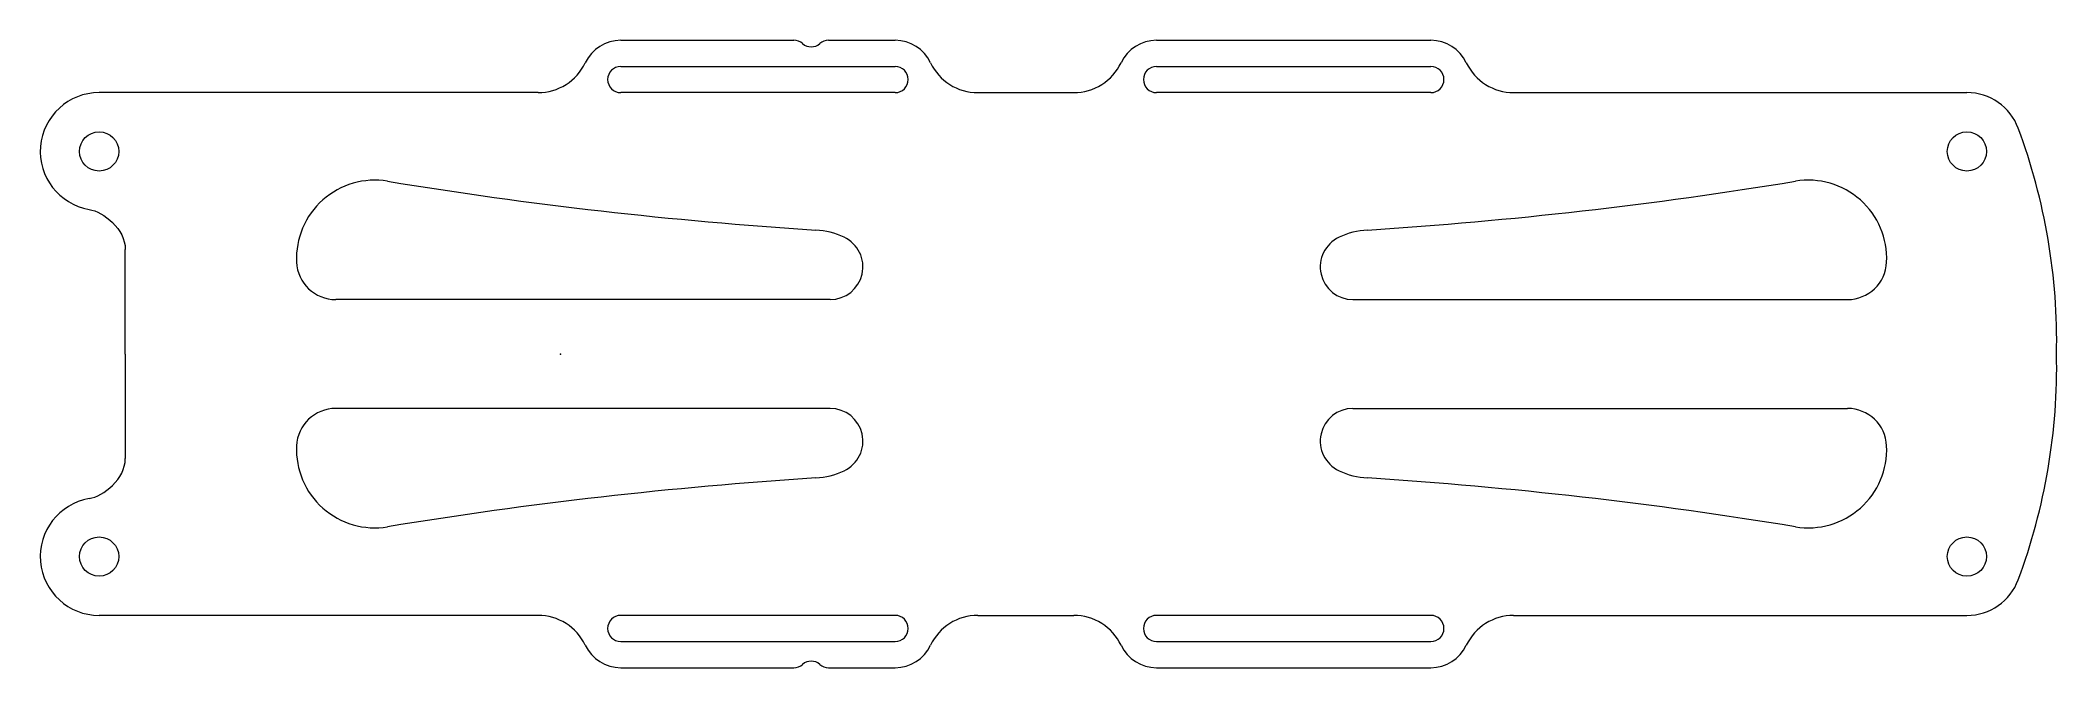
# Model space of a CAD drawing. Header units: millimetres. Extents: x -40 to 114, y -24 to 24.
import ezdxf

# ---------------------------------------------------------------- set-up
doc = ezdxf.new("R2010")
doc.units = ezdxf.units.MM
doc.layers.add('1', color=7, linetype='Continuous', true_color=0xffffff)

msp = doc.modelspace()

# ---------------------------------------------------------------- linework, layer by layer
at = {"layer": '1', "color": 3, "linetype": 'Continuous', "lineweight": 18}
for p, q in [((4.596686, 24), (17.855013, 24)), ((20.500764, 24), (25.596686, 24)), ((45.596686, 24), (66.596686, 24)), ((4.596686, 22), (25.596686, 22)), ((45.596686, 22), (66.596686, 22)), ((-1.727869, 20), (-35.318076, 20)), ((25.596686, 20), (4.596686, 20)), ((31.921241, 20), (39.272131, 20)), ((66.596686, 20), (45.596686, 20)), ((72.921241, 20), (107.612588, 20)), ((-33.318076, 0), (-33.318076, 8)), ((20.630693, 4.165983), (-17.213652, 4.165983)), ((60.629579, 4.165983), (98.473924, 4.165983)), ((-33.318076, 0), (-33.318076, -8)), ((20.630693, -4.165983), (-17.213652, -4.165983)), ((60.629579, -4.165983), (98.473924, -4.165983)), ((-1.727869, -20), (-35.318076, -20)), ((25.596686, -20), (4.596686, -20)), ((31.921241, -20), (39.272131, -20)), ((66.596686, -20), (45.596686, -20)), ((72.921241, -20), (107.612588, -20)), ((4.596686, -22), (25.596686, -22)), ((45.596686, -22), (66.596686, -22)), ((4.596686, -24), (17.855013, -24)), ((20.500764, -24), (25.596686, -24)), ((45.596686, -24), (66.596686, -24))]:
    msp.add_line(p, q, dxfattribs=at)
for centre in [(-35.318076, 15.5), (107.612588, 15.5), (-35.318076, -15.5), (107.612588, -15.5)]:
    msp.add_circle(centre, 1.5, dxfattribs=at)
for centre, radius, start, end in [((4.596686, 21), 3, 90, 154.623066), ((17.855013, 23), 1, 48.590378, 90), ((19.177889, 24.5), 1, 228.590378, 311.409622), ((20.500764, 23), 1, 90, 131.409622), ((25.596686, 21), 3, 25.376934, 90), ((45.596686, 21), 3, 90, 154.623066), ((66.596686, 21), 3, 25.376934, 90), ((-1.727869, 24), 4, 270, 334.623066), ((4.596686, 21), 1, 90, 270), ((25.596686, 21), 1, 270, 90), ((31.921241, 24), 4, 205.376934, 270), ((39.272131, 24), 4, 270, 334.623066), ((45.596686, 21), 1, 90, 270), ((66.596686, 21), 1, 270, 90), ((72.921241, 24), 4, 205.376934, 270), ((-35.318076, 15.5), 4.5, 90, 260.216909), ((107.612588, 15.804), 4.196, 20.412903, 90), ((67.843398, 0.972765), 46.640716, 358.804921, 20.448606), ((-14.216726, 7.301984), 6, 80.652647, 182.59829), ((40.759645, 341.291227), 332.483703, 260.652636, 266.338173), ((40.500627, 341.291227), 332.483703, 273.661827, 279.347364), ((95.476998, 7.301984), 6, 357.40171, 99.347353), ((19.141558, 3.498579), 6, 64.819714, 86.338146), ((62.118714, 3.498579), 6, 93.661854, 115.180286), ((20.630693, 6.665983), 2.5, 270, 64.819687), ((60.629579, 6.665983), 2.5, 115.180313, 270), ((-17.213652, 7.165983), 3, 182.598271, 270.000003), ((98.473924, 7.165983), 3, 269.999997, 357.401729), ((67.843398, -0.972765), 46.640716, 339.551394, 1.195079), ((-17.213652, -7.165983), 3, 89.999997, 177.401729), ((20.630693, -6.665983), 2.5, 295.180313, 90), ((60.629579, -6.665983), 2.5, 90, 244.819687), ((98.473924, -7.165983), 3, 2.598271, 90.000003), ((-14.216726, -7.301984), 6, 177.40171, 279.347353), ((95.476998, -7.301984), 6, 260.652647, 2.59829), ((19.141558, -3.498579), 6, 273.661854, 295.180286), ((62.118714, -3.498579), 6, 244.819714, 266.338146), ((40.759645, -341.291227), 332.483703, 93.661827, 99.347364), ((40.500627, -341.291227), 332.483703, 80.652636, 86.338173), ((-35.318076, -15.5), 4.5, 99.783091, 270), ((107.612588, -15.804), 4.196, 270, 339.587097), ((-1.727869, -24), 4, 25.376934, 90), ((4.596686, -21), 1, 90, 270), ((25.596686, -21), 1, 270, 90), ((31.921241, -24), 4, 90, 154.623066), ((39.272131, -24), 4, 25.376934, 90), ((45.596686, -21), 1, 90, 270), ((66.596686, -21), 1, 270, 90), ((72.921241, -24), 4, 90, 154.623066), ((4.596686, -21), 3, 205.376934, 270), ((25.596686, -21), 3, 270, 334.623066), ((45.596686, -21), 3, 205.376934, 270), ((66.596686, -21), 3, 270, 334.623066), ((17.855013, -23), 1, 270, 311.409622), ((19.177889, -24.5), 1, 48.590378, 131.409622), ((20.500764, -23), 1, 228.590378, 270)]:
    msp.add_arc(centre, radius, start, end, dxfattribs=at)
for points in [[(-36.08271, 11.065439), (-34.968164, 10.873262), (-33.318076, 9.571811), (-33.318076, 8)], [(-36.08271, -11.065439), (-34.968164, -10.873262), (-33.318076, -9.571811), (-33.318076, -8)]]:
    msp.add_open_spline(points, degree=3, dxfattribs=at)
at = {"layer": '1', "color": 6, "linetype": 'Continuous', "lineweight": 18}
msp.add_point((0, 0), dxfattribs=at)
msp.add_point((0, 0), dxfattribs=at)
msp.add_point((0, 0), dxfattribs=at)
msp.add_point((0, 0), dxfattribs=at)
msp.add_point((0, 0), dxfattribs=at)
msp.add_point((0, 0), dxfattribs=at)
msp.add_point((0, 0), dxfattribs=at)
msp.add_point((0, 0), dxfattribs=at)
msp.add_point((0, 0), dxfattribs=at)
msp.add_point((0, 0), dxfattribs=at)
msp.add_point((0, 0), dxfattribs=at)
msp.add_point((0, 0), dxfattribs=at)
msp.add_point((0, 0), dxfattribs=at)
msp.add_point((0, 0), dxfattribs=at)
msp.add_point((0, 0), dxfattribs=at)
msp.add_point((0, 0), dxfattribs=at)
msp.add_point((0, 0), dxfattribs=at)
msp.add_point((0, 0), dxfattribs=at)
msp.add_point((0, 0), dxfattribs=at)
msp.add_point((0, 0), dxfattribs=at)
msp.add_point((0, 0), dxfattribs=at)
msp.add_point((0, 0), dxfattribs=at)
msp.add_point((0, 0), dxfattribs=at)
msp.add_point((0, 0), dxfattribs=at)
msp.add_point((0, 0), dxfattribs=at)
msp.add_point((0, 0), dxfattribs=at)
msp.add_point((0, 0), dxfattribs=at)
msp.add_point((0, 0), dxfattribs=at)
msp.add_point((0, 0), dxfattribs=at)
msp.add_point((0, 0), dxfattribs=at)
msp.add_point((0, 0), dxfattribs=at)
msp.add_point((0, 0), dxfattribs=at)
msp.add_point((0, 0), dxfattribs=at)
msp.add_point((0, 0), dxfattribs=at)
msp.add_point((0, 0), dxfattribs=at)
msp.add_point((0, 0), dxfattribs=at)
msp.add_point((0, 0), dxfattribs=at)
msp.add_point((0, 0), dxfattribs=at)
msp.add_point((0, 0), dxfattribs=at)
msp.add_point((0, 0), dxfattribs=at)
msp.add_point((0, 0), dxfattribs=at)
msp.add_point((0, 0), dxfattribs=at)
msp.add_point((0, 0), dxfattribs=at)
msp.add_point((0, 0), dxfattribs=at)
msp.add_point((0, 0), dxfattribs=at)
msp.add_point((0, 0), dxfattribs=at)
msp.add_point((0, 0), dxfattribs=at)
msp.add_point((0, 0), dxfattribs=at)
msp.add_point((0, 0), dxfattribs=at)
msp.add_point((0, 0), dxfattribs=at)
msp.add_point((0, 0), dxfattribs=at)
msp.add_point((0, 0), dxfattribs=at)
msp.add_point((0, 0), dxfattribs=at)
msp.add_point((0, 0), dxfattribs=at)
msp.add_point((0, 0), dxfattribs=at)
msp.add_point((0, 0), dxfattribs=at)
msp.add_point((0, 0), dxfattribs=at)
msp.add_point((0, 0), dxfattribs=at)
msp.add_point((0, 0), dxfattribs=at)
msp.add_point((0, 0), dxfattribs=at)
msp.add_point((0, 0), dxfattribs=at)
msp.add_point((0, 0), dxfattribs=at)
msp.add_point((0, 0), dxfattribs=at)
msp.add_point((0, 0), dxfattribs=at)
msp.add_point((0, 0), dxfattribs=at)
msp.add_point((0, 0), dxfattribs=at)
msp.add_point((0, 0), dxfattribs=at)
msp.add_point((0, 0), dxfattribs=at)
msp.add_point((0, 0), dxfattribs=at)
msp.add_point((0, 0), dxfattribs=at)
msp.add_point((0, 0), dxfattribs=at)
msp.add_point((0, 0), dxfattribs=at)
msp.add_point((0, 0), dxfattribs=at)
msp.add_point((0, 0), dxfattribs=at)
msp.add_point((0, 0), dxfattribs=at)
msp.add_point((0, 0), dxfattribs=at)
msp.add_point((0, 0), dxfattribs=at)
msp.add_point((0, 0), dxfattribs=at)
msp.add_point((0, 0), dxfattribs=at)
msp.add_point((0, 0), dxfattribs=at)
msp.add_point((0, 0), dxfattribs=at)
msp.add_point((0, 0), dxfattribs=at)
msp.add_point((0, 0), dxfattribs=at)
msp.add_point((0, 0), dxfattribs=at)
msp.add_point((0, 0), dxfattribs=at)
msp.add_point((0, 0), dxfattribs=at)
msp.add_point((0, 0), dxfattribs=at)
msp.add_point((0, 0), dxfattribs=at)
msp.add_point((0, 0), dxfattribs=at)
msp.add_point((0, 0), dxfattribs=at)
msp.add_point((0, 0), dxfattribs=at)
msp.add_point((0, 0), dxfattribs=at)
msp.add_point((0, 0), dxfattribs=at)
msp.add_point((0, 0), dxfattribs=at)
msp.add_point((0, 0), dxfattribs=at)
msp.add_point((0, 0), dxfattribs=at)
msp.add_point((0, 0), dxfattribs=at)
msp.add_point((0, 0), dxfattribs=at)
msp.add_point((0, 0), dxfattribs=at)
msp.add_point((0, 0), dxfattribs=at)
msp.add_point((0, 0), dxfattribs=at)
msp.add_point((0, 0), dxfattribs=at)
msp.add_point((0, 0), dxfattribs=at)
msp.add_point((0, 0), dxfattribs=at)
msp.add_point((0, 0), dxfattribs=at)
msp.add_point((0, 0), dxfattribs=at)
msp.add_point((0, 0), dxfattribs=at)
msp.add_point((0, 0), dxfattribs=at)
msp.add_point((0, 0), dxfattribs=at)
msp.add_point((0, 0), dxfattribs=at)
msp.add_point((0, 0), dxfattribs=at)
msp.add_point((0, 0), dxfattribs=at)
msp.add_point((0, 0), dxfattribs=at)
msp.add_point((0, 0), dxfattribs=at)
msp.add_point((0, 0), dxfattribs=at)
msp.add_point((0, 0), dxfattribs=at)
msp.add_point((0, 0), dxfattribs=at)
msp.add_point((0, 0), dxfattribs=at)
msp.add_point((0, 0), dxfattribs=at)
msp.add_point((0, 0), dxfattribs=at)
msp.add_point((0, 0), dxfattribs=at)
msp.add_point((0, 0), dxfattribs=at)
msp.add_point((0, 0), dxfattribs=at)
msp.add_point((0, 0), dxfattribs=at)
msp.add_point((0, 0), dxfattribs=at)
msp.add_point((0, 0), dxfattribs=at)
msp.add_point((0, 0), dxfattribs=at)
msp.add_point((0, 0), dxfattribs=at)
msp.add_point((0, 0), dxfattribs=at)
msp.add_point((0, 0), dxfattribs=at)
msp.add_point((0, 0), dxfattribs=at)
msp.add_point((0, 0), dxfattribs=at)
msp.add_point((0, 0), dxfattribs=at)
msp.add_point((0, 0), dxfattribs=at)
msp.add_point((0, 0), dxfattribs=at)
msp.add_point((0, 0), dxfattribs=at)
msp.add_point((0, 0), dxfattribs=at)
msp.add_point((0, 0), dxfattribs=at)
msp.add_point((0, 0), dxfattribs=at)
msp.add_point((0, 0), dxfattribs=at)
msp.add_point((0, 0), dxfattribs=at)
msp.add_point((0, 0), dxfattribs=at)
msp.add_point((0, 0), dxfattribs=at)
msp.add_point((0, 0), dxfattribs=at)
msp.add_point((0, 0), dxfattribs=at)
msp.add_point((0, 0), dxfattribs=at)
msp.add_point((0, 0), dxfattribs=at)
msp.add_point((0, 0), dxfattribs=at)
msp.add_point((0, 0), dxfattribs=at)
msp.add_point((0, 0), dxfattribs=at)
msp.add_point((0, 0), dxfattribs=at)
msp.add_point((0, 0), dxfattribs=at)
msp.add_point((0, 0), dxfattribs=at)
msp.add_point((0, 0), dxfattribs=at)
msp.add_point((0, 0), dxfattribs=at)
msp.add_point((0, 0), dxfattribs=at)
msp.add_point((0, 0), dxfattribs=at)
msp.add_point((0, 0), dxfattribs=at)
msp.add_point((0, 0), dxfattribs=at)
msp.add_point((0, 0), dxfattribs=at)
msp.add_point((0, 0), dxfattribs=at)
msp.add_point((0, 0), dxfattribs=at)
msp.add_point((0, 0), dxfattribs=at)
msp.add_point((0, 0), dxfattribs=at)
msp.add_point((0, 0), dxfattribs=at)
msp.add_point((0, 0), dxfattribs=at)
msp.add_point((0, 0), dxfattribs=at)
msp.add_point((0, 0), dxfattribs=at)
msp.add_point((0, 0), dxfattribs=at)
msp.add_point((0, 0), dxfattribs=at)
msp.add_point((0, 0), dxfattribs=at)
msp.add_point((0, 0), dxfattribs=at)
msp.add_point((0, 0), dxfattribs=at)
msp.add_point((0, 0), dxfattribs=at)
msp.add_point((0, 0), dxfattribs=at)
msp.add_point((0, 0), dxfattribs=at)
msp.add_point((0, 0), dxfattribs=at)
msp.add_point((0, 0), dxfattribs=at)
msp.add_point((0, 0), dxfattribs=at)
msp.add_point((0, 0), dxfattribs=at)
msp.add_point((0, 0), dxfattribs=at)
msp.add_point((0, 0), dxfattribs=at)
msp.add_point((0, 0), dxfattribs=at)
msp.add_point((0, 0), dxfattribs=at)
msp.add_point((0, 0), dxfattribs=at)
msp.add_point((0, 0), dxfattribs=at)
msp.add_point((0, 0), dxfattribs=at)
msp.add_point((0, 0), dxfattribs=at)
msp.add_point((0, 0), dxfattribs=at)
msp.add_point((0, 0), dxfattribs=at)
msp.add_point((0, 0), dxfattribs=at)
msp.add_point((0, 0), dxfattribs=at)
msp.add_point((0, 0), dxfattribs=at)
msp.add_point((0, 0), dxfattribs=at)
msp.add_point((0, 0), dxfattribs=at)
msp.add_point((0, 0), dxfattribs=at)
msp.add_point((0, 0), dxfattribs=at)
msp.add_point((0, 0), dxfattribs=at)
msp.add_point((0, 0), dxfattribs=at)
msp.add_point((0, 0), dxfattribs=at)
msp.add_point((0, 0), dxfattribs=at)
msp.add_point((0, 0), dxfattribs=at)
msp.add_point((0, 0), dxfattribs=at)
msp.add_point((0, 0), dxfattribs=at)
msp.add_point((0, 0), dxfattribs=at)
msp.add_point((0, 0), dxfattribs=at)
msp.add_point((0, 0), dxfattribs=at)
msp.add_point((0, 0), dxfattribs=at)
msp.add_point((0, 0), dxfattribs=at)
msp.add_point((0, 0), dxfattribs=at)
msp.add_point((0, 0), dxfattribs=at)
msp.add_point((0, 0), dxfattribs=at)
msp.add_point((0, 0), dxfattribs=at)
msp.add_point((0, 0), dxfattribs=at)
msp.add_point((0, 0), dxfattribs=at)
msp.add_point((0, 0), dxfattribs=at)
msp.add_point((0, 0), dxfattribs=at)
msp.add_point((0, 0), dxfattribs=at)
msp.add_point((0, 0), dxfattribs=at)
msp.add_point((0, 0), dxfattribs=at)
msp.add_point((0, 0), dxfattribs=at)
msp.add_point((0, 0), dxfattribs=at)
msp.add_point((0, 0), dxfattribs=at)
msp.add_point((0, 0), dxfattribs=at)
msp.add_point((0, 0), dxfattribs=at)
msp.add_point((0, 0), dxfattribs=at)
msp.add_point((0, 0), dxfattribs=at)
msp.add_point((0, 0), dxfattribs=at)
msp.add_point((0, 0), dxfattribs=at)
msp.add_point((0, 0), dxfattribs=at)
msp.add_point((0, 0), dxfattribs=at)
msp.add_point((0, 0), dxfattribs=at)
msp.add_point((0, 0), dxfattribs=at)
msp.add_point((0, 0), dxfattribs=at)
msp.add_point((0, 0), dxfattribs=at)
msp.add_point((0, 0), dxfattribs=at)
msp.add_point((0, 0), dxfattribs=at)
msp.add_point((0, 0), dxfattribs=at)
msp.add_point((0, 0), dxfattribs=at)
msp.add_point((0, 0), dxfattribs=at)
msp.add_point((0, 0), dxfattribs=at)
msp.add_point((0, 0), dxfattribs=at)
msp.add_point((0, 0), dxfattribs=at)
msp.add_point((0, 0), dxfattribs=at)
msp.add_point((0, 0), dxfattribs=at)
msp.add_point((0, 0), dxfattribs=at)
msp.add_point((0, 0), dxfattribs=at)
msp.add_point((0, 0), dxfattribs=at)
msp.add_point((0, 0), dxfattribs=at)
msp.add_point((0, 0), dxfattribs=at)
msp.add_point((0, 0), dxfattribs=at)
msp.add_point((0, 0), dxfattribs=at)
msp.add_point((0, 0), dxfattribs=at)
msp.add_point((0, 0), dxfattribs=at)
msp.add_point((0, 0), dxfattribs=at)
msp.add_point((0, 0), dxfattribs=at)
msp.add_point((0, 0), dxfattribs=at)
msp.add_point((0, 0), dxfattribs=at)
msp.add_point((0, 0), dxfattribs=at)
msp.add_point((0, 0), dxfattribs=at)
msp.add_point((0, 0), dxfattribs=at)
msp.add_point((0, 0), dxfattribs=at)
msp.add_point((0, 0), dxfattribs=at)
msp.add_point((0, 0), dxfattribs=at)
msp.add_point((0, 0), dxfattribs=at)
msp.add_point((0, 0), dxfattribs=at)
msp.add_point((0, 0), dxfattribs=at)
msp.add_point((0, 0), dxfattribs=at)
msp.add_point((0, 0), dxfattribs=at)
msp.add_point((0, 0), dxfattribs=at)
msp.add_point((0, 0), dxfattribs=at)
msp.add_point((0, 0), dxfattribs=at)
msp.add_point((0, 0), dxfattribs=at)
msp.add_point((0, 0), dxfattribs=at)
msp.add_point((0, 0), dxfattribs=at)
msp.add_point((0, 0), dxfattribs=at)
msp.add_point((0, 0), dxfattribs=at)
msp.add_point((0, 0), dxfattribs=at)
msp.add_point((0, 0), dxfattribs=at)
msp.add_point((0, 0), dxfattribs=at)
msp.add_point((0, 0), dxfattribs=at)
msp.add_point((0, 0), dxfattribs=at)
msp.add_point((0, 0), dxfattribs=at)
msp.add_point((0, 0), dxfattribs=at)
msp.add_point((0, 0), dxfattribs=at)
msp.add_point((0, 0), dxfattribs=at)
msp.add_point((0, 0), dxfattribs=at)
msp.add_point((0, 0), dxfattribs=at)
msp.add_point((0, 0), dxfattribs=at)
msp.add_point((0, 0), dxfattribs=at)
msp.add_point((0, 0), dxfattribs=at)
msp.add_point((0, 0), dxfattribs=at)
msp.add_point((0, 0), dxfattribs=at)
msp.add_point((0, 0), dxfattribs=at)
msp.add_point((0, 0), dxfattribs=at)
msp.add_point((0, 0), dxfattribs=at)
msp.add_point((0, 0), dxfattribs=at)
msp.add_point((0, 0), dxfattribs=at)
msp.add_point((0, 0), dxfattribs=at)
msp.add_point((0, 0), dxfattribs=at)
msp.add_point((0, 0), dxfattribs=at)
msp.add_point((0, 0), dxfattribs=at)
msp.add_point((0, 0), dxfattribs=at)
msp.add_point((0, 0), dxfattribs=at)
msp.add_point((0, 0), dxfattribs=at)
msp.add_point((0, 0), dxfattribs=at)
msp.add_point((0, 0), dxfattribs=at)
msp.add_point((0, 0), dxfattribs=at)
msp.add_point((0, 0), dxfattribs=at)
msp.add_point((0, 0), dxfattribs=at)
msp.add_point((0, 0), dxfattribs=at)
msp.add_point((0, 0), dxfattribs=at)
msp.add_point((0, 0), dxfattribs=at)
msp.add_point((0, 0), dxfattribs=at)
msp.add_point((0, 0), dxfattribs=at)
msp.add_point((0, 0), dxfattribs=at)
msp.add_point((0, 0), dxfattribs=at)
msp.add_point((0, 0), dxfattribs=at)
msp.add_point((0, 0), dxfattribs=at)
msp.add_point((0, 0), dxfattribs=at)
msp.add_point((0, 0), dxfattribs=at)
msp.add_point((0, 0), dxfattribs=at)
msp.add_point((0, 0), dxfattribs=at)
msp.add_point((0, 0), dxfattribs=at)
msp.add_point((0, 0), dxfattribs=at)
msp.add_point((0, 0), dxfattribs=at)
msp.add_point((0, 0), dxfattribs=at)
msp.add_point((0, 0), dxfattribs=at)
msp.add_point((0, 0), dxfattribs=at)
msp.add_point((0, 0), dxfattribs=at)
msp.add_point((0, 0), dxfattribs=at)
msp.add_point((0, 0), dxfattribs=at)
msp.add_point((0, 0), dxfattribs=at)
msp.add_point((0, 0), dxfattribs=at)
msp.add_point((0, 0), dxfattribs=at)
msp.add_point((0, 0), dxfattribs=at)
msp.add_point((0, 0), dxfattribs=at)
msp.add_point((0, 0), dxfattribs=at)
msp.add_point((0, 0), dxfattribs=at)
msp.add_point((0, 0), dxfattribs=at)
msp.add_point((0, 0), dxfattribs=at)
msp.add_point((0, 0), dxfattribs=at)
msp.add_point((0, 0), dxfattribs=at)
msp.add_point((0, 0), dxfattribs=at)
msp.add_point((0, 0), dxfattribs=at)
msp.add_point((0, 0), dxfattribs=at)
msp.add_point((0, 0), dxfattribs=at)
msp.add_point((0, 0), dxfattribs=at)
msp.add_point((0, 0), dxfattribs=at)
msp.add_point((0, 0), dxfattribs=at)
msp.add_point((0, 0), dxfattribs=at)
msp.add_point((0, 0), dxfattribs=at)
msp.add_point((0, 0), dxfattribs=at)
msp.add_point((0, 0), dxfattribs=at)
msp.add_point((0, 0), dxfattribs=at)
msp.add_point((0, 0), dxfattribs=at)
msp.add_point((0, 0), dxfattribs=at)
msp.add_point((0, 0), dxfattribs=at)
msp.add_point((0, 0), dxfattribs=at)
msp.add_point((0, 0), dxfattribs=at)
msp.add_point((0, 0), dxfattribs=at)
msp.add_point((0, 0), dxfattribs=at)
msp.add_point((0, 0), dxfattribs=at)
msp.add_point((0, 0), dxfattribs=at)
msp.add_point((0, 0), dxfattribs=at)
msp.add_point((0, 0), dxfattribs=at)
msp.add_point((0, 0), dxfattribs=at)
msp.add_point((0, 0), dxfattribs=at)
msp.add_point((0, 0), dxfattribs=at)
msp.add_point((0, 0), dxfattribs=at)
msp.add_point((0, 0), dxfattribs=at)
msp.add_point((0, 0), dxfattribs=at)
msp.add_point((0, 0), dxfattribs=at)
msp.add_point((0, 0), dxfattribs=at)
msp.add_point((0, 0), dxfattribs=at)
msp.add_point((0, 0), dxfattribs=at)
msp.add_point((0, 0), dxfattribs=at)
msp.add_point((0, 0), dxfattribs=at)
msp.add_point((0, 0), dxfattribs=at)
msp.add_point((0, 0), dxfattribs=at)
msp.add_point((0, 0), dxfattribs=at)
msp.add_point((0, 0), dxfattribs=at)
msp.add_point((0, 0), dxfattribs=at)
msp.add_point((0, 0), dxfattribs=at)
msp.add_point((0, 0), dxfattribs=at)
msp.add_point((0, 0), dxfattribs=at)
msp.add_point((0, 0), dxfattribs=at)
msp.add_point((0, 0), dxfattribs=at)
msp.add_point((0, 0), dxfattribs=at)
msp.add_point((0, 0), dxfattribs=at)
msp.add_point((0, 0), dxfattribs=at)
msp.add_point((0, 0), dxfattribs=at)
msp.add_point((0, 0), dxfattribs=at)
msp.add_point((0, 0), dxfattribs=at)
msp.add_point((0, 0), dxfattribs=at)
msp.add_point((0, 0), dxfattribs=at)
msp.add_point((0, 0), dxfattribs=at)
msp.add_point((0, 0), dxfattribs=at)
msp.add_point((0, 0), dxfattribs=at)
msp.add_point((0, 0), dxfattribs=at)
msp.add_point((0, 0), dxfattribs=at)
msp.add_point((0, 0), dxfattribs=at)
msp.add_point((0, 0), dxfattribs=at)
msp.add_point((0, 0), dxfattribs=at)
msp.add_point((0, 0), dxfattribs=at)
msp.add_point((0, 0), dxfattribs=at)
msp.add_point((0, 0), dxfattribs=at)
msp.add_point((0, 0), dxfattribs=at)
msp.add_point((0, 0), dxfattribs=at)
msp.add_point((0, 0), dxfattribs=at)
msp.add_point((0, 0), dxfattribs=at)
msp.add_point((0, 0), dxfattribs=at)
msp.add_point((0, 0), dxfattribs=at)
msp.add_point((0, 0), dxfattribs=at)
msp.add_point((0, 0), dxfattribs=at)
msp.add_point((0, 0), dxfattribs=at)
msp.add_point((0, 0), dxfattribs=at)
msp.add_point((0, 0), dxfattribs=at)
msp.add_point((0, 0), dxfattribs=at)
msp.add_point((0, 0), dxfattribs=at)
msp.add_point((0, 0), dxfattribs=at)
msp.add_point((0, 0), dxfattribs=at)
msp.add_point((0, 0), dxfattribs=at)
msp.add_point((0, 0), dxfattribs=at)
msp.add_point((0, 0), dxfattribs=at)
msp.add_point((0, 0), dxfattribs=at)
msp.add_point((0, 0), dxfattribs=at)
msp.add_point((0, 0), dxfattribs=at)
msp.add_point((0, 0), dxfattribs=at)
msp.add_point((0, 0), dxfattribs=at)
msp.add_point((0, 0), dxfattribs=at)
msp.add_point((0, 0), dxfattribs=at)
msp.add_point((0, 0), dxfattribs=at)
msp.add_point((0, 0), dxfattribs=at)
msp.add_point((0, 0), dxfattribs=at)
msp.add_point((0, 0), dxfattribs=at)
msp.add_point((0, 0), dxfattribs=at)
msp.add_point((0, 0), dxfattribs=at)
msp.add_point((0, 0), dxfattribs=at)
msp.add_point((0, 0), dxfattribs=at)
msp.add_point((0, 0), dxfattribs=at)
msp.add_point((0, 0), dxfattribs=at)
msp.add_point((0, 0), dxfattribs=at)
msp.add_point((0, 0), dxfattribs=at)
msp.add_point((0, 0), dxfattribs=at)
msp.add_point((0, 0), dxfattribs=at)
msp.add_point((0, 0), dxfattribs=at)
msp.add_point((0, 0), dxfattribs=at)
msp.add_point((0, 0), dxfattribs=at)
msp.add_point((0, 0), dxfattribs=at)
msp.add_point((0, 0), dxfattribs=at)
msp.add_point((0, 0), dxfattribs=at)
msp.add_point((0, 0), dxfattribs=at)
msp.add_point((0, 0), dxfattribs=at)
msp.add_point((0, 0), dxfattribs=at)
msp.add_point((0, 0), dxfattribs=at)
msp.add_point((0, 0), dxfattribs=at)
msp.add_point((0, 0), dxfattribs=at)
msp.add_point((0, 0), dxfattribs=at)
msp.add_point((0, 0), dxfattribs=at)
msp.add_point((0, 0), dxfattribs=at)
msp.add_point((0, 0), dxfattribs=at)
msp.add_point((0, 0), dxfattribs=at)
msp.add_point((0, 0), dxfattribs=at)
msp.add_point((0, 0), dxfattribs=at)
msp.add_point((0, 0), dxfattribs=at)
msp.add_point((0, 0), dxfattribs=at)
msp.add_point((0, 0), dxfattribs=at)
msp.add_point((0, 0), dxfattribs=at)
msp.add_point((0, 0), dxfattribs=at)
msp.add_point((0, 0), dxfattribs=at)
msp.add_point((0, 0), dxfattribs=at)
msp.add_point((0, 0), dxfattribs=at)
msp.add_point((0, 0), dxfattribs=at)
msp.add_point((0, 0), dxfattribs=at)
msp.add_point((0, 0), dxfattribs=at)
msp.add_point((0, 0), dxfattribs=at)
msp.add_point((0, 0), dxfattribs=at)
msp.add_point((0, 0), dxfattribs=at)
msp.add_point((0, 0), dxfattribs=at)
msp.add_point((0, 0), dxfattribs=at)
msp.add_point((0, 0), dxfattribs=at)
msp.add_point((0, 0), dxfattribs=at)
msp.add_point((0, 0), dxfattribs=at)
msp.add_point((0, 0), dxfattribs=at)
msp.add_point((0, 0), dxfattribs=at)
msp.add_point((0, 0), dxfattribs=at)
msp.add_point((0, 0), dxfattribs=at)
msp.add_point((0, 0), dxfattribs=at)
msp.add_point((0, 0), dxfattribs=at)
msp.add_point((0, 0), dxfattribs=at)
msp.add_point((0, 0), dxfattribs=at)
msp.add_point((0, 0), dxfattribs=at)
msp.add_point((0, 0), dxfattribs=at)
msp.add_point((0, 0), dxfattribs=at)
msp.add_point((0, 0), dxfattribs=at)
msp.add_point((0, 0), dxfattribs=at)
msp.add_point((0, 0), dxfattribs=at)
msp.add_point((0, 0), dxfattribs=at)
msp.add_point((0, 0), dxfattribs=at)
msp.add_point((0, 0), dxfattribs=at)
msp.add_point((0, 0), dxfattribs=at)
msp.add_point((0, 0), dxfattribs=at)
msp.add_point((0, 0), dxfattribs=at)
msp.add_point((0, 0), dxfattribs=at)
msp.add_point((0, 0), dxfattribs=at)
msp.add_point((0, 0), dxfattribs=at)
msp.add_point((0, 0), dxfattribs=at)
msp.add_point((0, 0), dxfattribs=at)
msp.add_point((0, 0), dxfattribs=at)
msp.add_point((0, 0), dxfattribs=at)
msp.add_point((0, 0), dxfattribs=at)
msp.add_point((0, 0), dxfattribs=at)
msp.add_point((0, 0), dxfattribs=at)
msp.add_point((0, 0), dxfattribs=at)
msp.add_point((0, 0), dxfattribs=at)
msp.add_point((0, 0), dxfattribs=at)
msp.add_point((0, 0), dxfattribs=at)
msp.add_point((0, 0), dxfattribs=at)
msp.add_point((0, 0), dxfattribs=at)
msp.add_point((0, 0), dxfattribs=at)
msp.add_point((0, 0), dxfattribs=at)
msp.add_point((0, 0), dxfattribs=at)
msp.add_point((0, 0), dxfattribs=at)
msp.add_point((0, 0), dxfattribs=at)
msp.add_point((0, 0), dxfattribs=at)
msp.add_point((0, 0), dxfattribs=at)
msp.add_point((0, 0), dxfattribs=at)
msp.add_point((0, 0), dxfattribs=at)
msp.add_point((0, 0), dxfattribs=at)
msp.add_point((0, 0), dxfattribs=at)
msp.add_point((0, 0), dxfattribs=at)
msp.add_point((0, 0), dxfattribs=at)
msp.add_point((0, 0), dxfattribs=at)
msp.add_point((0, 0), dxfattribs=at)
msp.add_point((0, 0), dxfattribs=at)
msp.add_point((0, 0), dxfattribs=at)
msp.add_point((0, 0), dxfattribs=at)
msp.add_point((0, 0), dxfattribs=at)
msp.add_point((0, 0), dxfattribs=at)
msp.add_point((0, 0), dxfattribs=at)
msp.add_point((0, 0), dxfattribs=at)
msp.add_point((0, 0), dxfattribs=at)
msp.add_point((0, 0), dxfattribs=at)
msp.add_point((0, 0), dxfattribs=at)
msp.add_point((0, 0), dxfattribs=at)
msp.add_point((0, 0), dxfattribs=at)
msp.add_point((0, 0), dxfattribs=at)
msp.add_point((0, 0), dxfattribs=at)
msp.add_point((0, 0), dxfattribs=at)
msp.add_point((0, 0), dxfattribs=at)
msp.add_point((0, 0), dxfattribs=at)
msp.add_point((0, 0), dxfattribs=at)
msp.add_point((0, 0), dxfattribs=at)
msp.add_point((0, 0), dxfattribs=at)
msp.add_point((0, 0), dxfattribs=at)
msp.add_point((0, 0), dxfattribs=at)
msp.add_point((0, 0), dxfattribs=at)
msp.add_point((0, 0), dxfattribs=at)
msp.add_point((0, 0), dxfattribs=at)
msp.add_point((0, 0), dxfattribs=at)
msp.add_point((0, 0), dxfattribs=at)
msp.add_point((0, 0), dxfattribs=at)
msp.add_point((0, 0), dxfattribs=at)
msp.add_point((0, 0), dxfattribs=at)
msp.add_point((0, 0), dxfattribs=at)
msp.add_point((0, 0), dxfattribs=at)
msp.add_point((0, 0), dxfattribs=at)
msp.add_point((0, 0), dxfattribs=at)
msp.add_point((0, 0), dxfattribs=at)
msp.add_point((0, 0), dxfattribs=at)
msp.add_point((0, 0), dxfattribs=at)
msp.add_point((0, 0), dxfattribs=at)
msp.add_point((0, 0), dxfattribs=at)
msp.add_point((0, 0), dxfattribs=at)
msp.add_point((0, 0), dxfattribs=at)
msp.add_point((0, 0), dxfattribs=at)
msp.add_point((0, 0), dxfattribs=at)
msp.add_point((0, 0), dxfattribs=at)
msp.add_point((0, 0), dxfattribs=at)
msp.add_point((0, 0), dxfattribs=at)
msp.add_point((0, 0), dxfattribs=at)
msp.add_point((0, 0), dxfattribs=at)
msp.add_point((0, 0), dxfattribs=at)
msp.add_point((0, 0), dxfattribs=at)
msp.add_point((0, 0), dxfattribs=at)
msp.add_point((0, 0), dxfattribs=at)
msp.add_point((0, 0), dxfattribs=at)
msp.add_point((0, 0), dxfattribs=at)
msp.add_point((0, 0), dxfattribs=at)
msp.add_point((0, 0), dxfattribs=at)
msp.add_point((0, 0), dxfattribs=at)
msp.add_point((0, 0), dxfattribs=at)
msp.add_point((0, 0), dxfattribs=at)
msp.add_point((0, 0), dxfattribs=at)
msp.add_point((0, 0), dxfattribs=at)
msp.add_point((0, 0), dxfattribs=at)
msp.add_point((0, 0), dxfattribs=at)
msp.add_point((0, 0), dxfattribs=at)
msp.add_point((0, 0), dxfattribs=at)
msp.add_point((0, 0), dxfattribs=at)
msp.add_point((0, 0), dxfattribs=at)
msp.add_point((0, 0), dxfattribs=at)
msp.add_point((0, 0), dxfattribs=at)
msp.add_point((0, 0), dxfattribs=at)
msp.add_point((0, 0), dxfattribs=at)
msp.add_point((0, 0), dxfattribs=at)
msp.add_point((0, 0), dxfattribs=at)
msp.add_point((0, 0), dxfattribs=at)
msp.add_point((0, 0), dxfattribs=at)
msp.add_point((0, 0), dxfattribs=at)
msp.add_point((0, 0), dxfattribs=at)
msp.add_point((0, 0), dxfattribs=at)
msp.add_point((0, 0), dxfattribs=at)
msp.add_point((0, 0), dxfattribs=at)
msp.add_point((0, 0), dxfattribs=at)
msp.add_point((0, 0), dxfattribs=at)
msp.add_point((0, 0), dxfattribs=at)
msp.add_point((0, 0), dxfattribs=at)
msp.add_point((0, 0), dxfattribs=at)
msp.add_point((0, 0), dxfattribs=at)
msp.add_point((0, 0), dxfattribs=at)
msp.add_point((0, 0), dxfattribs=at)
msp.add_point((0, 0), dxfattribs=at)
msp.add_point((0, 0), dxfattribs=at)
msp.add_point((0, 0), dxfattribs=at)
msp.add_point((0, 0), dxfattribs=at)
msp.add_point((0, 0), dxfattribs=at)
msp.add_point((0, 0), dxfattribs=at)
msp.add_point((0, 0), dxfattribs=at)
msp.add_point((0, 0), dxfattribs=at)
msp.add_point((0, 0), dxfattribs=at)
msp.add_point((0, 0), dxfattribs=at)
msp.add_point((0, 0), dxfattribs=at)
msp.add_point((0, 0), dxfattribs=at)
msp.add_point((0, 0), dxfattribs=at)
msp.add_point((0, 0), dxfattribs=at)
msp.add_point((0, 0), dxfattribs=at)
msp.add_point((0, 0), dxfattribs=at)
msp.add_point((0, 0), dxfattribs=at)
msp.add_point((0, 0), dxfattribs=at)
msp.add_point((0, 0), dxfattribs=at)
msp.add_point((0, 0), dxfattribs=at)
msp.add_point((0, 0), dxfattribs=at)
msp.add_point((0, 0), dxfattribs=at)
msp.add_point((0, 0), dxfattribs=at)
msp.add_point((0, 0), dxfattribs=at)
msp.add_point((0, 0), dxfattribs=at)
msp.add_point((0, 0), dxfattribs=at)
msp.add_point((0, 0), dxfattribs=at)
msp.add_point((0, 0), dxfattribs=at)
msp.add_point((0, 0), dxfattribs=at)
msp.add_point((0, 0), dxfattribs=at)
msp.add_point((0, 0), dxfattribs=at)
msp.add_point((0, 0), dxfattribs=at)
msp.add_point((0, 0), dxfattribs=at)
msp.add_point((0, 0), dxfattribs=at)
msp.add_point((0, 0), dxfattribs=at)
msp.add_point((0, 0), dxfattribs=at)
msp.add_point((0, 0), dxfattribs=at)
msp.add_point((0, 0), dxfattribs=at)
msp.add_point((0, 0), dxfattribs=at)
msp.add_point((0, 0), dxfattribs=at)
msp.add_point((0, 0), dxfattribs=at)
msp.add_point((0, 0), dxfattribs=at)
msp.add_point((0, 0), dxfattribs=at)
msp.add_point((0, 0), dxfattribs=at)
msp.add_point((0, 0), dxfattribs=at)
msp.add_point((0, 0), dxfattribs=at)
msp.add_point((0, 0), dxfattribs=at)
msp.add_point((0, 0), dxfattribs=at)
msp.add_point((0, 0), dxfattribs=at)
msp.add_point((0, 0), dxfattribs=at)
msp.add_point((0, 0), dxfattribs=at)
msp.add_point((0, 0), dxfattribs=at)
msp.add_point((0, 0), dxfattribs=at)
msp.add_point((0, 0), dxfattribs=at)
msp.add_point((0, 0), dxfattribs=at)
msp.add_point((0, 0), dxfattribs=at)
msp.add_point((0, 0), dxfattribs=at)
msp.add_point((0, 0), dxfattribs=at)
msp.add_point((0, 0), dxfattribs=at)
msp.add_point((0, 0), dxfattribs=at)
msp.add_point((0, 0), dxfattribs=at)
msp.add_point((0, 0), dxfattribs=at)
msp.add_point((0, 0), dxfattribs=at)
msp.add_point((0, 0), dxfattribs=at)
msp.add_point((0, 0), dxfattribs=at)
msp.add_point((0, 0), dxfattribs=at)
msp.add_point((0, 0), dxfattribs=at)
msp.add_point((0, 0), dxfattribs=at)
msp.add_point((0, 0), dxfattribs=at)
msp.add_point((0, 0), dxfattribs=at)
msp.add_point((0, 0), dxfattribs=at)
msp.add_point((0, 0), dxfattribs=at)
msp.add_point((0, 0), dxfattribs=at)
msp.add_point((0, 0), dxfattribs=at)
msp.add_point((0, 0), dxfattribs=at)
msp.add_point((0, 0), dxfattribs=at)
msp.add_point((0, 0), dxfattribs=at)
msp.add_point((0, 0), dxfattribs=at)
msp.add_point((0, 0), dxfattribs=at)
msp.add_point((0, 0), dxfattribs=at)
msp.add_point((0, 0), dxfattribs=at)
msp.add_point((0, 0), dxfattribs=at)
msp.add_point((0, 0), dxfattribs=at)
msp.add_point((0, 0), dxfattribs=at)
msp.add_point((0, 0), dxfattribs=at)
msp.add_point((0, 0), dxfattribs=at)
msp.add_point((0, 0), dxfattribs=at)
msp.add_point((0, 0), dxfattribs=at)
msp.add_point((0, 0), dxfattribs=at)
msp.add_point((0, 0), dxfattribs=at)
msp.add_point((0, 0), dxfattribs=at)
msp.add_point((0, 0), dxfattribs=at)
msp.add_point((0, 0), dxfattribs=at)
msp.add_point((0, 0), dxfattribs=at)
msp.add_point((0, 0), dxfattribs=at)
msp.add_point((0, 0), dxfattribs=at)
msp.add_point((0, 0), dxfattribs=at)
msp.add_point((0, 0), dxfattribs=at)
msp.add_point((0, 0), dxfattribs=at)
msp.add_point((0, 0), dxfattribs=at)
msp.add_point((0, 0), dxfattribs=at)
msp.add_point((0, 0), dxfattribs=at)
msp.add_point((0, 0), dxfattribs=at)
msp.add_point((0, 0), dxfattribs=at)
msp.add_point((0, 0), dxfattribs=at)
msp.add_point((0, 0), dxfattribs=at)
msp.add_point((0, 0), dxfattribs=at)
msp.add_point((0, 0), dxfattribs=at)
msp.add_point((0, 0), dxfattribs=at)
msp.add_point((0, 0), dxfattribs=at)
msp.add_point((0, 0), dxfattribs=at)
msp.add_point((0, 0), dxfattribs=at)
msp.add_point((0, 0), dxfattribs=at)
msp.add_point((0, 0), dxfattribs=at)
msp.add_point((0, 0), dxfattribs=at)
msp.add_point((0, 0), dxfattribs=at)
msp.add_point((0, 0), dxfattribs=at)
msp.add_point((0, 0), dxfattribs=at)
msp.add_point((0, 0), dxfattribs=at)
msp.add_point((0, 0), dxfattribs=at)
msp.add_point((0, 0), dxfattribs=at)
msp.add_point((0, 0), dxfattribs=at)
msp.add_point((0, 0), dxfattribs=at)
msp.add_point((0, 0), dxfattribs=at)
msp.add_point((0, 0), dxfattribs=at)
msp.add_point((0, 0), dxfattribs=at)
msp.add_point((0, 0), dxfattribs=at)
msp.add_point((0, 0), dxfattribs=at)
msp.add_point((0, 0), dxfattribs=at)
msp.add_point((0, 0), dxfattribs=at)
msp.add_point((0, 0), dxfattribs=at)
msp.add_point((0, 0), dxfattribs=at)
msp.add_point((0, 0), dxfattribs=at)
msp.add_point((0, 0), dxfattribs=at)
msp.add_point((0, 0), dxfattribs=at)
msp.add_point((0, 0), dxfattribs=at)
msp.add_point((0, 0), dxfattribs=at)
msp.add_point((0, 0), dxfattribs=at)
msp.add_point((0, 0), dxfattribs=at)
msp.add_point((0, 0), dxfattribs=at)
msp.add_point((0, 0), dxfattribs=at)
msp.add_point((0, 0), dxfattribs=at)
msp.add_point((0, 0), dxfattribs=at)
msp.add_point((0, 0), dxfattribs=at)
msp.add_point((0, 0), dxfattribs=at)
msp.add_point((0, 0), dxfattribs=at)
msp.add_point((0, 0), dxfattribs=at)
msp.add_point((0, 0), dxfattribs=at)
msp.add_point((0, 0), dxfattribs=at)
msp.add_point((0, 0), dxfattribs=at)
msp.add_point((0, 0), dxfattribs=at)
msp.add_point((0, 0), dxfattribs=at)
msp.add_point((0, 0), dxfattribs=at)
msp.add_point((0, 0), dxfattribs=at)
msp.add_point((0, 0), dxfattribs=at)
msp.add_point((0, 0), dxfattribs=at)
msp.add_point((0, 0), dxfattribs=at)
msp.add_point((0, 0), dxfattribs=at)
msp.add_point((0, 0), dxfattribs=at)
msp.add_point((0, 0), dxfattribs=at)
msp.add_point((0, 0), dxfattribs=at)
msp.add_point((0, 0), dxfattribs=at)
msp.add_point((0, 0), dxfattribs=at)
msp.add_point((0, 0), dxfattribs=at)
msp.add_point((0, 0), dxfattribs=at)
msp.add_point((0, 0), dxfattribs=at)
msp.add_point((0, 0), dxfattribs=at)
msp.add_point((0, 0), dxfattribs=at)
msp.add_point((0, 0), dxfattribs=at)
msp.add_point((0, 0), dxfattribs=at)
msp.add_point((0, 0), dxfattribs=at)
msp.add_point((0, 0), dxfattribs=at)
msp.add_point((0, 0), dxfattribs=at)
msp.add_point((0, 0), dxfattribs=at)
msp.add_point((0, 0), dxfattribs=at)
msp.add_point((0, 0), dxfattribs=at)
msp.add_point((0, 0), dxfattribs=at)
msp.add_point((0, 0), dxfattribs=at)
msp.add_point((0, 0), dxfattribs=at)
msp.add_point((0, 0), dxfattribs=at)
msp.add_point((0, 0), dxfattribs=at)
msp.add_point((0, 0), dxfattribs=at)
msp.add_point((0, 0), dxfattribs=at)
msp.add_point((0, 0), dxfattribs=at)
msp.add_point((0, 0), dxfattribs=at)
msp.add_point((0, 0), dxfattribs=at)
msp.add_point((0, 0), dxfattribs=at)
msp.add_point((0, 0), dxfattribs=at)
msp.add_point((0, 0), dxfattribs=at)
msp.add_point((0, 0), dxfattribs=at)
msp.add_point((0, 0), dxfattribs=at)
msp.add_point((0, 0), dxfattribs=at)
msp.add_point((0, 0), dxfattribs=at)
msp.add_point((0, 0), dxfattribs=at)
msp.add_point((0, 0), dxfattribs=at)
msp.add_point((0, 0), dxfattribs=at)
msp.add_point((0, 0), dxfattribs=at)
msp.add_point((0, 0), dxfattribs=at)
msp.add_point((0, 0), dxfattribs=at)
msp.add_point((0, 0), dxfattribs=at)
msp.add_point((0, 0), dxfattribs=at)
msp.add_point((0, 0), dxfattribs=at)
msp.add_point((0, 0), dxfattribs=at)
msp.add_point((0, 0), dxfattribs=at)
msp.add_point((0, 0), dxfattribs=at)
msp.add_point((0, 0), dxfattribs=at)
msp.add_point((0, 0), dxfattribs=at)
msp.add_point((0, 0), dxfattribs=at)
msp.add_point((0, 0), dxfattribs=at)
msp.add_point((0, 0), dxfattribs=at)
msp.add_point((0, 0), dxfattribs=at)
msp.add_point((0, 0), dxfattribs=at)
msp.add_point((0, 0), dxfattribs=at)
msp.add_point((0, 0), dxfattribs=at)
msp.add_point((0, 0), dxfattribs=at)
msp.add_point((0, 0), dxfattribs=at)
msp.add_point((0, 0), dxfattribs=at)
msp.add_point((0, 0), dxfattribs=at)
msp.add_point((0, 0), dxfattribs=at)
msp.add_point((0, 0), dxfattribs=at)
msp.add_point((0, 0), dxfattribs=at)
msp.add_point((0, 0), dxfattribs=at)
msp.add_point((0, 0), dxfattribs=at)
msp.add_point((0, 0), dxfattribs=at)
msp.add_point((0, 0), dxfattribs=at)
msp.add_point((0, 0), dxfattribs=at)
msp.add_point((0, 0), dxfattribs=at)
msp.add_point((0, 0), dxfattribs=at)
msp.add_point((0, 0), dxfattribs=at)
msp.add_point((0, 0), dxfattribs=at)
msp.add_point((0, 0), dxfattribs=at)
msp.add_point((0, 0), dxfattribs=at)
msp.add_point((0, 0), dxfattribs=at)
msp.add_point((0, 0), dxfattribs=at)
msp.add_point((0, 0), dxfattribs=at)
msp.add_point((0, 0), dxfattribs=at)
msp.add_point((0, 0), dxfattribs=at)
msp.add_point((0, 0), dxfattribs=at)
msp.add_point((0, 0), dxfattribs=at)
msp.add_point((0, 0), dxfattribs=at)
msp.add_point((0, 0), dxfattribs=at)
msp.add_point((0, 0), dxfattribs=at)
msp.add_point((0, 0), dxfattribs=at)
msp.add_point((0, 0), dxfattribs=at)
msp.add_point((0, 0), dxfattribs=at)
msp.add_point((0, 0), dxfattribs=at)
msp.add_point((0, 0), dxfattribs=at)
msp.add_point((0, 0), dxfattribs=at)
msp.add_point((0, 0), dxfattribs=at)
msp.add_point((0, 0), dxfattribs=at)
msp.add_point((0, 0), dxfattribs=at)
msp.add_point((0, 0), dxfattribs=at)
msp.add_point((0, 0), dxfattribs=at)
msp.add_point((0, 0), dxfattribs=at)
msp.add_point((0, 0), dxfattribs=at)
msp.add_point((0, 0), dxfattribs=at)
msp.add_point((0, 0), dxfattribs=at)
msp.add_point((0, 0), dxfattribs=at)
msp.add_point((0, 0), dxfattribs=at)
msp.add_point((0, 0), dxfattribs=at)
msp.add_point((0, 0), dxfattribs=at)
msp.add_point((0, 0), dxfattribs=at)
msp.add_point((0, 0), dxfattribs=at)
msp.add_point((0, 0), dxfattribs=at)
msp.add_point((0, 0), dxfattribs=at)
msp.add_point((0, 0), dxfattribs=at)
msp.add_point((0, 0), dxfattribs=at)
msp.add_point((0, 0), dxfattribs=at)
msp.add_point((0, 0), dxfattribs=at)
msp.add_point((0, 0), dxfattribs=at)
msp.add_point((0, 0), dxfattribs=at)
msp.add_point((0, 0), dxfattribs=at)
msp.add_point((0, 0), dxfattribs=at)
msp.add_point((0, 0), dxfattribs=at)
msp.add_point((0, 0), dxfattribs=at)
msp.add_point((0, 0), dxfattribs=at)
msp.add_point((0, 0), dxfattribs=at)
msp.add_point((0, 0), dxfattribs=at)
msp.add_point((0, 0), dxfattribs=at)
msp.add_point((0, 0), dxfattribs=at)
msp.add_point((0, 0), dxfattribs=at)
msp.add_point((0, 0), dxfattribs=at)
msp.add_point((0, 0), dxfattribs=at)
msp.add_point((0, 0), dxfattribs=at)
msp.add_point((0, 0), dxfattribs=at)
msp.add_point((0, 0), dxfattribs=at)
msp.add_point((0, 0), dxfattribs=at)
msp.add_point((0, 0), dxfattribs=at)
msp.add_point((0, 0), dxfattribs=at)
msp.add_point((0, 0), dxfattribs=at)
msp.add_point((0, 0), dxfattribs=at)
msp.add_point((0, 0), dxfattribs=at)
msp.add_point((0, 0), dxfattribs=at)
msp.add_point((0, 0), dxfattribs=at)
msp.add_point((0, 0), dxfattribs=at)
msp.add_point((0, 0), dxfattribs=at)
msp.add_point((0, 0), dxfattribs=at)
msp.add_point((0, 0), dxfattribs=at)
msp.add_point((0, 0), dxfattribs=at)
msp.add_point((0, 0), dxfattribs=at)
msp.add_point((0, 0), dxfattribs=at)
msp.add_point((0, 0), dxfattribs=at)
msp.add_point((0, 0), dxfattribs=at)
msp.add_point((0, 0), dxfattribs=at)
msp.add_point((0, 0), dxfattribs=at)
msp.add_point((0, 0), dxfattribs=at)
msp.add_point((0, 0), dxfattribs=at)
msp.add_point((0, 0), dxfattribs=at)
msp.add_point((0, 0), dxfattribs=at)
msp.add_point((0, 0), dxfattribs=at)
msp.add_point((0, 0), dxfattribs=at)
msp.add_point((0, 0), dxfattribs=at)
msp.add_point((0, 0), dxfattribs=at)
msp.add_point((0, 0), dxfattribs=at)
msp.add_point((0, 0), dxfattribs=at)
msp.add_point((0, 0), dxfattribs=at)
msp.add_point((0, 0), dxfattribs=at)
msp.add_point((0, 0), dxfattribs=at)
msp.add_point((0, 0), dxfattribs=at)
msp.add_point((0, 0), dxfattribs=at)
msp.add_point((0, 0), dxfattribs=at)
msp.add_point((0, 0), dxfattribs=at)
msp.add_point((0, 0), dxfattribs=at)
msp.add_point((0, 0), dxfattribs=at)
msp.add_point((0, 0), dxfattribs=at)
msp.add_point((0, 0), dxfattribs=at)
msp.add_point((0, 0), dxfattribs=at)
msp.add_point((0, 0), dxfattribs=at)
msp.add_point((0, 0), dxfattribs=at)
msp.add_point((0, 0), dxfattribs=at)
msp.add_point((0, 0), dxfattribs=at)
msp.add_point((0, 0), dxfattribs=at)
msp.add_point((0, 0), dxfattribs=at)
msp.add_point((0, 0), dxfattribs=at)
msp.add_point((0, 0), dxfattribs=at)
msp.add_point((0, 0), dxfattribs=at)
msp.add_point((0, 0), dxfattribs=at)
msp.add_point((0, 0), dxfattribs=at)
msp.add_point((0, 0), dxfattribs=at)
msp.add_point((0, 0), dxfattribs=at)
msp.add_point((0, 0), dxfattribs=at)
msp.add_point((0, 0), dxfattribs=at)
msp.add_point((0, 0), dxfattribs=at)
msp.add_point((0, 0), dxfattribs=at)
msp.add_point((0, 0), dxfattribs=at)
msp.add_point((0, 0), dxfattribs=at)
at = {"layer": '1', "color": 200, "linetype": 'Continuous', "lineweight": 18}
msp.add_point((0, 0), dxfattribs=at)
msp.add_point((0, 0), dxfattribs=at)
msp.add_point((0, 0), dxfattribs=at)
msp.add_point((0, 0), dxfattribs=at)
msp.add_point((0, 0), dxfattribs=at)
msp.add_point((0, 0), dxfattribs=at)
msp.add_point((0, 0), dxfattribs=at)
msp.add_point((0, 0), dxfattribs=at)
msp.add_point((0, 0), dxfattribs=at)
msp.add_point((0, 0), dxfattribs=at)
msp.add_point((0, 0), dxfattribs=at)
msp.add_point((0, 0), dxfattribs=at)
msp.add_point((0, 0), dxfattribs=at)
msp.add_point((0, 0), dxfattribs=at)
msp.add_point((0, 0), dxfattribs=at)
msp.add_point((0, 0), dxfattribs=at)
msp.add_point((0, 0), dxfattribs=at)
msp.add_point((0, 0), dxfattribs=at)
msp.add_point((0, 0), dxfattribs=at)
msp.add_point((0, 0), dxfattribs=at)
msp.add_point((0, 0), dxfattribs=at)
msp.add_point((0, 0), dxfattribs=at)
msp.add_point((0, 0), dxfattribs=at)
msp.add_point((0, 0), dxfattribs=at)
msp.add_point((0, 0), dxfattribs=at)
msp.add_point((0, 0), dxfattribs=at)
msp.add_point((0, 0), dxfattribs=at)
msp.add_point((0, 0), dxfattribs=at)
msp.add_point((0, 0), dxfattribs=at)
msp.add_point((0, 0), dxfattribs=at)
msp.add_point((0, 0), dxfattribs=at)
msp.add_point((0, 0), dxfattribs=at)
msp.add_point((0, 0), dxfattribs=at)
msp.add_point((0, 0), dxfattribs=at)
msp.add_point((0, 0), dxfattribs=at)
msp.add_point((0, 0), dxfattribs=at)
msp.add_point((0, 0), dxfattribs=at)
msp.add_point((0, 0), dxfattribs=at)
msp.add_point((0, 0), dxfattribs=at)
msp.add_point((0, 0), dxfattribs=at)
msp.add_point((0, 0), dxfattribs=at)
msp.add_point((0, 0), dxfattribs=at)
msp.add_point((0, 0), dxfattribs=at)
msp.add_point((0, 0), dxfattribs=at)
msp.add_point((0, 0), dxfattribs=at)
msp.add_point((0, 0), dxfattribs=at)
msp.add_point((0, 0), dxfattribs=at)
msp.add_point((0, 0), dxfattribs=at)
msp.add_point((0, 0), dxfattribs=at)
msp.add_point((0, 0), dxfattribs=at)
msp.add_point((0, 0), dxfattribs=at)
msp.add_point((0, 0), dxfattribs=at)
msp.add_point((0, 0), dxfattribs=at)
msp.add_point((0, 0), dxfattribs=at)
msp.add_point((0, 0), dxfattribs=at)
msp.add_point((0, 0), dxfattribs=at)
msp.add_point((0, 0), dxfattribs=at)
msp.add_point((0, 0), dxfattribs=at)
msp.add_point((0, 0), dxfattribs=at)
msp.add_point((0, 0), dxfattribs=at)
msp.add_point((0, 0), dxfattribs=at)
msp.add_point((0, 0), dxfattribs=at)
msp.add_point((0, 0), dxfattribs=at)
msp.add_point((0, 0), dxfattribs=at)
msp.add_point((0, 0), dxfattribs=at)
msp.add_point((0, 0), dxfattribs=at)
msp.add_point((0, 0), dxfattribs=at)
msp.add_point((0, 0), dxfattribs=at)
msp.add_point((0, 0), dxfattribs=at)
msp.add_point((0, 0), dxfattribs=at)
msp.add_point((0, 0), dxfattribs=at)
msp.add_point((0, 0), dxfattribs=at)
msp.add_point((0, 0), dxfattribs=at)
msp.add_point((0, 0), dxfattribs=at)
msp.add_point((0, 0), dxfattribs=at)
msp.add_point((0, 0), dxfattribs=at)
msp.add_point((0, 0), dxfattribs=at)
msp.add_point((0, 0), dxfattribs=at)
msp.add_point((0, 0), dxfattribs=at)
msp.add_point((0, 0), dxfattribs=at)
msp.add_point((0, 0), dxfattribs=at)
msp.add_point((0, 0), dxfattribs=at)
msp.add_point((0, 0), dxfattribs=at)
msp.add_point((0, 0), dxfattribs=at)
msp.add_point((0, 0), dxfattribs=at)
msp.add_point((0, 0), dxfattribs=at)
msp.add_point((0, 0), dxfattribs=at)
msp.add_point((0, 0), dxfattribs=at)
msp.add_point((0, 0), dxfattribs=at)
msp.add_point((0, 0), dxfattribs=at)
msp.add_point((0, 0), dxfattribs=at)
msp.add_point((0, 0), dxfattribs=at)
msp.add_point((0, 0), dxfattribs=at)
msp.add_point((0, 0), dxfattribs=at)
msp.add_point((0, 0), dxfattribs=at)
msp.add_point((0, 0), dxfattribs=at)
msp.add_point((0, 0), dxfattribs=at)
msp.add_point((0, 0), dxfattribs=at)
msp.add_point((0, 0), dxfattribs=at)
msp.add_point((0, 0), dxfattribs=at)
msp.add_point((0, 0), dxfattribs=at)
msp.add_point((0, 0), dxfattribs=at)
msp.add_point((0, 0), dxfattribs=at)
msp.add_point((0, 0), dxfattribs=at)
msp.add_point((0, 0), dxfattribs=at)
msp.add_point((0, 0), dxfattribs=at)
msp.add_point((0, 0), dxfattribs=at)
msp.add_point((0, 0), dxfattribs=at)
msp.add_point((0, 0), dxfattribs=at)
msp.add_point((0, 0), dxfattribs=at)
msp.add_point((0, 0), dxfattribs=at)
msp.add_point((0, 0), dxfattribs=at)
msp.add_point((0, 0), dxfattribs=at)
msp.add_point((0, 0), dxfattribs=at)
msp.add_point((0, 0), dxfattribs=at)
msp.add_point((0, 0), dxfattribs=at)
msp.add_point((0, 0), dxfattribs=at)
msp.add_point((0, 0), dxfattribs=at)
msp.add_point((0, 0), dxfattribs=at)
msp.add_point((0, 0), dxfattribs=at)
msp.add_point((0, 0), dxfattribs=at)
msp.add_point((0, 0), dxfattribs=at)
msp.add_point((0, 0), dxfattribs=at)
msp.add_point((0, 0), dxfattribs=at)
msp.add_point((0, 0), dxfattribs=at)
msp.add_point((0, 0), dxfattribs=at)
msp.add_point((0, 0), dxfattribs=at)
msp.add_point((0, 0), dxfattribs=at)
msp.add_point((0, 0), dxfattribs=at)
msp.add_point((0, 0), dxfattribs=at)
msp.add_point((0, 0), dxfattribs=at)
msp.add_point((0, 0), dxfattribs=at)
msp.add_point((0, 0), dxfattribs=at)
msp.add_point((0, 0), dxfattribs=at)
msp.add_point((0, 0), dxfattribs=at)
msp.add_point((0, 0), dxfattribs=at)
msp.add_point((0, 0), dxfattribs=at)
msp.add_point((0, 0), dxfattribs=at)
msp.add_point((0, 0), dxfattribs=at)
msp.add_point((0, 0), dxfattribs=at)
msp.add_point((0, 0), dxfattribs=at)
msp.add_point((0, 0), dxfattribs=at)
msp.add_point((0, 0), dxfattribs=at)
msp.add_point((0, 0), dxfattribs=at)
msp.add_point((0, 0), dxfattribs=at)
msp.add_point((0, 0), dxfattribs=at)
msp.add_point((0, 0), dxfattribs=at)
msp.add_point((0, 0), dxfattribs=at)
msp.add_point((0, 0), dxfattribs=at)
msp.add_point((0, 0), dxfattribs=at)
msp.add_point((0, 0), dxfattribs=at)
msp.add_point((0, 0), dxfattribs=at)
msp.add_point((0, 0), dxfattribs=at)
msp.add_point((0, 0), dxfattribs=at)
msp.add_point((0, 0), dxfattribs=at)
msp.add_point((0, 0), dxfattribs=at)
msp.add_point((0, 0), dxfattribs=at)
msp.add_point((0, 0), dxfattribs=at)
msp.add_point((0, 0), dxfattribs=at)
msp.add_point((0, 0), dxfattribs=at)
msp.add_point((0, 0), dxfattribs=at)
msp.add_point((0, 0), dxfattribs=at)
msp.add_point((0, 0), dxfattribs=at)
msp.add_point((0, 0), dxfattribs=at)
msp.add_point((0, 0), dxfattribs=at)
msp.add_point((0, 0), dxfattribs=at)
msp.add_point((0, 0), dxfattribs=at)
msp.add_point((0, 0), dxfattribs=at)
msp.add_point((0, 0), dxfattribs=at)
msp.add_point((0, 0), dxfattribs=at)
msp.add_point((0, 0), dxfattribs=at)
msp.add_point((0, 0), dxfattribs=at)
msp.add_point((0, 0), dxfattribs=at)
msp.add_point((0, 0), dxfattribs=at)
msp.add_point((0, 0), dxfattribs=at)
msp.add_point((0, 0), dxfattribs=at)
msp.add_point((0, 0), dxfattribs=at)
msp.add_point((0, 0), dxfattribs=at)
msp.add_point((0, 0), dxfattribs=at)
msp.add_point((0, 0), dxfattribs=at)
msp.add_point((0, 0), dxfattribs=at)
msp.add_point((0, 0), dxfattribs=at)
msp.add_point((0, 0), dxfattribs=at)
msp.add_point((0, 0), dxfattribs=at)
msp.add_point((0, 0), dxfattribs=at)
msp.add_point((0, 0), dxfattribs=at)
msp.add_point((0, 0), dxfattribs=at)
msp.add_point((0, 0), dxfattribs=at)
msp.add_point((0, 0), dxfattribs=at)
msp.add_point((0, 0), dxfattribs=at)
msp.add_point((0, 0), dxfattribs=at)
msp.add_point((0, 0), dxfattribs=at)
msp.add_point((0, 0), dxfattribs=at)
msp.add_point((0, 0), dxfattribs=at)
msp.add_point((0, 0), dxfattribs=at)
msp.add_point((0, 0), dxfattribs=at)
msp.add_point((0, 0), dxfattribs=at)
msp.add_point((0, 0), dxfattribs=at)
msp.add_point((0, 0), dxfattribs=at)
msp.add_point((0, 0), dxfattribs=at)
msp.add_point((0, 0), dxfattribs=at)
msp.add_point((0, 0), dxfattribs=at)
msp.add_point((0, 0), dxfattribs=at)
msp.add_point((0, 0), dxfattribs=at)
msp.add_point((0, 0), dxfattribs=at)
msp.add_point((0, 0), dxfattribs=at)
msp.add_point((0, 0), dxfattribs=at)
msp.add_point((0, 0), dxfattribs=at)
msp.add_point((0, 0), dxfattribs=at)
msp.add_point((0, 0), dxfattribs=at)
msp.add_point((0, 0), dxfattribs=at)
msp.add_point((0, 0), dxfattribs=at)
msp.add_point((0, 0), dxfattribs=at)
msp.add_point((0, 0), dxfattribs=at)
msp.add_point((0, 0), dxfattribs=at)
msp.add_point((0, 0), dxfattribs=at)
msp.add_point((0, 0), dxfattribs=at)
msp.add_point((0, 0), dxfattribs=at)
msp.add_point((0, 0), dxfattribs=at)
msp.add_point((0, 0), dxfattribs=at)
msp.add_point((0, 0), dxfattribs=at)
msp.add_point((0, 0), dxfattribs=at)
msp.add_point((0, 0), dxfattribs=at)
msp.add_point((0, 0), dxfattribs=at)
msp.add_point((0, 0), dxfattribs=at)
msp.add_point((0, 0), dxfattribs=at)
msp.add_point((0, 0), dxfattribs=at)
msp.add_point((0, 0), dxfattribs=at)
msp.add_point((0, 0), dxfattribs=at)
msp.add_point((0, 0), dxfattribs=at)
msp.add_point((0, 0), dxfattribs=at)
msp.add_point((0, 0), dxfattribs=at)
msp.add_point((0, 0), dxfattribs=at)
msp.add_point((0, 0), dxfattribs=at)
msp.add_point((0, 0), dxfattribs=at)
msp.add_point((0, 0), dxfattribs=at)
msp.add_point((0, 0), dxfattribs=at)
msp.add_point((0, 0), dxfattribs=at)
msp.add_point((0, 0), dxfattribs=at)
msp.add_point((0, 0), dxfattribs=at)
msp.add_point((0, 0), dxfattribs=at)
msp.add_point((0, 0), dxfattribs=at)
msp.add_point((0, 0), dxfattribs=at)
msp.add_point((0, 0), dxfattribs=at)
msp.add_point((0, 0), dxfattribs=at)
msp.add_point((0, 0), dxfattribs=at)
msp.add_point((0, 0), dxfattribs=at)
msp.add_point((0, 0), dxfattribs=at)
msp.add_point((0, 0), dxfattribs=at)
msp.add_point((0, 0), dxfattribs=at)
msp.add_point((0, 0), dxfattribs=at)
msp.add_point((0, 0), dxfattribs=at)
msp.add_point((0, 0), dxfattribs=at)
msp.add_point((0, 0), dxfattribs=at)
msp.add_point((0, 0), dxfattribs=at)
msp.add_point((0, 0), dxfattribs=at)
msp.add_point((0, 0), dxfattribs=at)
msp.add_point((0, 0), dxfattribs=at)
msp.add_point((0, 0), dxfattribs=at)
msp.add_point((0, 0), dxfattribs=at)
msp.add_point((0, 0), dxfattribs=at)
msp.add_point((0, 0), dxfattribs=at)
msp.add_point((0, 0), dxfattribs=at)
msp.add_point((0, 0), dxfattribs=at)
msp.add_point((0, 0), dxfattribs=at)
msp.add_point((0, 0), dxfattribs=at)
msp.add_point((0, 0), dxfattribs=at)
msp.add_point((0, 0), dxfattribs=at)
msp.add_point((0, 0), dxfattribs=at)
msp.add_point((0, 0), dxfattribs=at)
msp.add_point((0, 0), dxfattribs=at)
msp.add_point((0, 0), dxfattribs=at)
msp.add_point((0, 0), dxfattribs=at)
msp.add_point((0, 0), dxfattribs=at)
msp.add_point((0, 0), dxfattribs=at)
msp.add_point((0, 0), dxfattribs=at)
msp.add_point((0, 0), dxfattribs=at)
msp.add_point((0, 0), dxfattribs=at)
msp.add_point((0, 0), dxfattribs=at)
msp.add_point((0, 0), dxfattribs=at)
msp.add_point((0, 0), dxfattribs=at)
msp.add_point((0, 0), dxfattribs=at)
msp.add_point((0, 0), dxfattribs=at)
msp.add_point((0, 0), dxfattribs=at)
msp.add_point((0, 0), dxfattribs=at)
msp.add_point((0, 0), dxfattribs=at)
msp.add_point((0, 0), dxfattribs=at)
msp.add_point((0, 0), dxfattribs=at)
msp.add_point((0, 0), dxfattribs=at)
msp.add_point((0, 0), dxfattribs=at)
msp.add_point((0, 0), dxfattribs=at)
msp.add_point((0, 0), dxfattribs=at)
msp.add_point((0, 0), dxfattribs=at)
msp.add_point((0, 0), dxfattribs=at)
at = {"layer": '1', "color": 212, "linetype": 'Continuous', "lineweight": 18}
msp.add_point((0, 0), dxfattribs=at)
msp.add_point((0, 0), dxfattribs=at)
msp.add_point((0, 0), dxfattribs=at)
msp.add_point((0, 0), dxfattribs=at)
msp.add_point((0, 0), dxfattribs=at)
msp.add_point((0, 0), dxfattribs=at)
msp.add_point((0, 0), dxfattribs=at)
msp.add_point((0, 0), dxfattribs=at)
msp.add_point((0, 0), dxfattribs=at)
msp.add_point((0, 0), dxfattribs=at)
msp.add_point((0, 0), dxfattribs=at)
msp.add_point((0, 0), dxfattribs=at)
msp.add_point((0, 0), dxfattribs=at)
msp.add_point((0, 0), dxfattribs=at)
msp.add_point((0, 0), dxfattribs=at)
msp.add_point((0, 0), dxfattribs=at)
msp.add_point((0, 0), dxfattribs=at)
msp.add_point((0, 0), dxfattribs=at)
msp.add_point((0, 0), dxfattribs=at)
msp.add_point((0, 0), dxfattribs=at)
msp.add_point((0, 0), dxfattribs=at)
msp.add_point((0, 0), dxfattribs=at)
msp.add_point((0, 0), dxfattribs=at)
msp.add_point((0, 0), dxfattribs=at)
msp.add_point((0, 0), dxfattribs=at)
msp.add_point((0, 0), dxfattribs=at)
msp.add_point((0, 0), dxfattribs=at)
msp.add_point((0, 0), dxfattribs=at)
msp.add_point((0, 0), dxfattribs=at)
msp.add_point((0, 0), dxfattribs=at)
msp.add_point((0, 0), dxfattribs=at)
msp.add_point((0, 0), dxfattribs=at)
msp.add_point((0, 0), dxfattribs=at)
msp.add_point((0, 0), dxfattribs=at)
msp.add_point((0, 0), dxfattribs=at)
msp.add_point((0, 0), dxfattribs=at)
msp.add_point((0, 0), dxfattribs=at)
msp.add_point((0, 0), dxfattribs=at)
msp.add_point((0, 0), dxfattribs=at)
msp.add_point((0, 0), dxfattribs=at)
msp.add_point((0, 0), dxfattribs=at)
msp.add_point((0, 0), dxfattribs=at)
msp.add_point((0, 0), dxfattribs=at)
msp.add_point((0, 0), dxfattribs=at)
msp.add_point((0, 0), dxfattribs=at)
msp.add_point((0, 0), dxfattribs=at)
msp.add_point((0, 0), dxfattribs=at)
msp.add_point((0, 0), dxfattribs=at)
msp.add_point((0, 0), dxfattribs=at)
msp.add_point((0, 0), dxfattribs=at)
msp.add_point((0, 0), dxfattribs=at)
msp.add_point((0, 0), dxfattribs=at)
msp.add_point((0, 0), dxfattribs=at)
msp.add_point((0, 0), dxfattribs=at)
msp.add_point((0, 0), dxfattribs=at)
msp.add_point((0, 0), dxfattribs=at)
msp.add_point((0, 0), dxfattribs=at)
msp.add_point((0, 0), dxfattribs=at)
msp.add_point((0, 0), dxfattribs=at)
msp.add_point((0, 0), dxfattribs=at)
msp.add_point((0, 0), dxfattribs=at)
msp.add_point((0, 0), dxfattribs=at)
msp.add_point((0, 0), dxfattribs=at)
msp.add_point((0, 0), dxfattribs=at)
msp.add_point((0, 0), dxfattribs=at)
msp.add_point((0, 0), dxfattribs=at)
msp.add_point((0, 0), dxfattribs=at)
msp.add_point((0, 0), dxfattribs=at)
msp.add_point((0, 0), dxfattribs=at)
msp.add_point((0, 0), dxfattribs=at)
msp.add_point((0, 0), dxfattribs=at)
msp.add_point((0, 0), dxfattribs=at)
msp.add_point((0, 0), dxfattribs=at)
msp.add_point((0, 0), dxfattribs=at)
msp.add_point((0, 0), dxfattribs=at)
msp.add_point((0, 0), dxfattribs=at)
msp.add_point((0, 0), dxfattribs=at)
msp.add_point((0, 0), dxfattribs=at)
msp.add_point((0, 0), dxfattribs=at)
msp.add_point((0, 0), dxfattribs=at)
msp.add_point((0, 0), dxfattribs=at)
msp.add_point((0, 0), dxfattribs=at)
msp.add_point((0, 0), dxfattribs=at)
msp.add_point((0, 0), dxfattribs=at)
msp.add_point((0, 0), dxfattribs=at)
msp.add_point((0, 0), dxfattribs=at)
msp.add_point((0, 0), dxfattribs=at)
msp.add_point((0, 0), dxfattribs=at)
msp.add_point((0, 0), dxfattribs=at)
msp.add_point((0, 0), dxfattribs=at)
msp.add_point((0, 0), dxfattribs=at)
msp.add_point((0, 0), dxfattribs=at)
msp.add_point((0, 0), dxfattribs=at)
msp.add_point((0, 0), dxfattribs=at)
msp.add_point((0, 0), dxfattribs=at)
msp.add_point((0, 0), dxfattribs=at)
msp.add_point((0, 0), dxfattribs=at)
msp.add_point((0, 0), dxfattribs=at)
msp.add_point((0, 0), dxfattribs=at)
msp.add_point((0, 0), dxfattribs=at)
msp.add_point((0, 0), dxfattribs=at)
msp.add_point((0, 0), dxfattribs=at)
msp.add_point((0, 0), dxfattribs=at)
msp.add_point((0, 0), dxfattribs=at)
msp.add_point((0, 0), dxfattribs=at)
msp.add_point((0, 0), dxfattribs=at)
msp.add_point((0, 0), dxfattribs=at)
msp.add_point((0, 0), dxfattribs=at)
msp.add_point((0, 0), dxfattribs=at)
msp.add_point((0, 0), dxfattribs=at)
msp.add_point((0, 0), dxfattribs=at)
msp.add_point((0, 0), dxfattribs=at)
msp.add_point((0, 0), dxfattribs=at)
msp.add_point((0, 0), dxfattribs=at)
msp.add_point((0, 0), dxfattribs=at)
msp.add_point((0, 0), dxfattribs=at)
msp.add_point((0, 0), dxfattribs=at)
msp.add_point((0, 0), dxfattribs=at)
msp.add_point((0, 0), dxfattribs=at)
msp.add_point((0, 0), dxfattribs=at)
msp.add_point((0, 0), dxfattribs=at)
msp.add_point((0, 0), dxfattribs=at)
msp.add_point((0, 0), dxfattribs=at)
msp.add_point((0, 0), dxfattribs=at)
msp.add_point((0, 0), dxfattribs=at)
msp.add_point((0, 0), dxfattribs=at)
msp.add_point((0, 0), dxfattribs=at)
msp.add_point((0, 0), dxfattribs=at)
msp.add_point((0, 0), dxfattribs=at)
msp.add_point((0, 0), dxfattribs=at)
msp.add_point((0, 0), dxfattribs=at)
msp.add_point((0, 0), dxfattribs=at)
msp.add_point((0, 0), dxfattribs=at)
msp.add_point((0, 0), dxfattribs=at)
msp.add_point((0, 0), dxfattribs=at)
msp.add_point((0, 0), dxfattribs=at)
msp.add_point((0, 0), dxfattribs=at)
msp.add_point((0, 0), dxfattribs=at)
msp.add_point((0, 0), dxfattribs=at)
msp.add_point((0, 0), dxfattribs=at)
msp.add_point((0, 0), dxfattribs=at)
msp.add_point((0, 0), dxfattribs=at)
msp.add_point((0, 0), dxfattribs=at)
msp.add_point((0, 0), dxfattribs=at)
msp.add_point((0, 0), dxfattribs=at)
msp.add_point((0, 0), dxfattribs=at)
msp.add_point((0, 0), dxfattribs=at)
msp.add_point((0, 0), dxfattribs=at)
msp.add_point((0, 0), dxfattribs=at)
msp.add_point((0, 0), dxfattribs=at)
msp.add_point((0, 0), dxfattribs=at)
msp.add_point((0, 0), dxfattribs=at)
msp.add_point((0, 0), dxfattribs=at)
msp.add_point((0, 0), dxfattribs=at)
msp.add_point((0, 0), dxfattribs=at)
msp.add_point((0, 0), dxfattribs=at)
msp.add_point((0, 0), dxfattribs=at)
msp.add_point((0, 0), dxfattribs=at)
msp.add_point((0, 0), dxfattribs=at)
msp.add_point((0, 0), dxfattribs=at)
msp.add_point((0, 0), dxfattribs=at)
msp.add_point((0, 0), dxfattribs=at)
msp.add_point((0, 0), dxfattribs=at)
msp.add_point((0, 0), dxfattribs=at)
msp.add_point((0, 0), dxfattribs=at)
msp.add_point((0, 0), dxfattribs=at)
at = {"layer": '1', "color": 195, "linetype": 'Continuous', "lineweight": 18}
msp.add_point((0, 0), dxfattribs=at)
msp.add_point((0, 0), dxfattribs=at)
msp.add_point((0, 0), dxfattribs=at)
msp.add_point((0, 0), dxfattribs=at)
msp.add_point((0, 0), dxfattribs=at)
msp.add_point((0, 0), dxfattribs=at)
msp.add_point((0, 0), dxfattribs=at)
msp.add_point((0, 0), dxfattribs=at)
msp.add_point((0, 0), dxfattribs=at)
msp.add_point((0, 0), dxfattribs=at)
msp.add_point((0, 0), dxfattribs=at)
msp.add_point((0, 0), dxfattribs=at)
msp.add_point((0, 0), dxfattribs=at)
msp.add_point((0, 0), dxfattribs=at)
msp.add_point((0, 0), dxfattribs=at)
msp.add_point((0, 0), dxfattribs=at)
msp.add_point((0, 0), dxfattribs=at)
msp.add_point((0, 0), dxfattribs=at)
msp.add_point((0, 0), dxfattribs=at)
msp.add_point((0, 0), dxfattribs=at)
msp.add_point((0, 0), dxfattribs=at)
msp.add_point((0, 0), dxfattribs=at)
msp.add_point((0, 0), dxfattribs=at)
msp.add_point((0, 0), dxfattribs=at)
msp.add_point((0, 0), dxfattribs=at)
msp.add_point((0, 0), dxfattribs=at)
msp.add_point((0, 0), dxfattribs=at)
msp.add_point((0, 0), dxfattribs=at)
msp.add_point((0, 0), dxfattribs=at)
msp.add_point((0, 0), dxfattribs=at)
msp.add_point((0, 0), dxfattribs=at)
msp.add_point((0, 0), dxfattribs=at)
msp.add_point((0, 0), dxfattribs=at)
msp.add_point((0, 0), dxfattribs=at)
msp.add_point((0, 0), dxfattribs=at)
msp.add_point((0, 0), dxfattribs=at)
msp.add_point((0, 0), dxfattribs=at)
msp.add_point((0, 0), dxfattribs=at)
msp.add_point((0, 0), dxfattribs=at)
msp.add_point((0, 0), dxfattribs=at)
msp.add_point((0, 0), dxfattribs=at)
msp.add_point((0, 0), dxfattribs=at)
msp.add_point((0, 0), dxfattribs=at)
msp.add_point((0, 0), dxfattribs=at)
at = {"layer": '1', "color": 203, "linetype": 'Continuous', "lineweight": 18}
msp.add_point((0, 0), dxfattribs=at)
msp.add_point((0, 0), dxfattribs=at)

doc.saveas('drawing.dxf')
